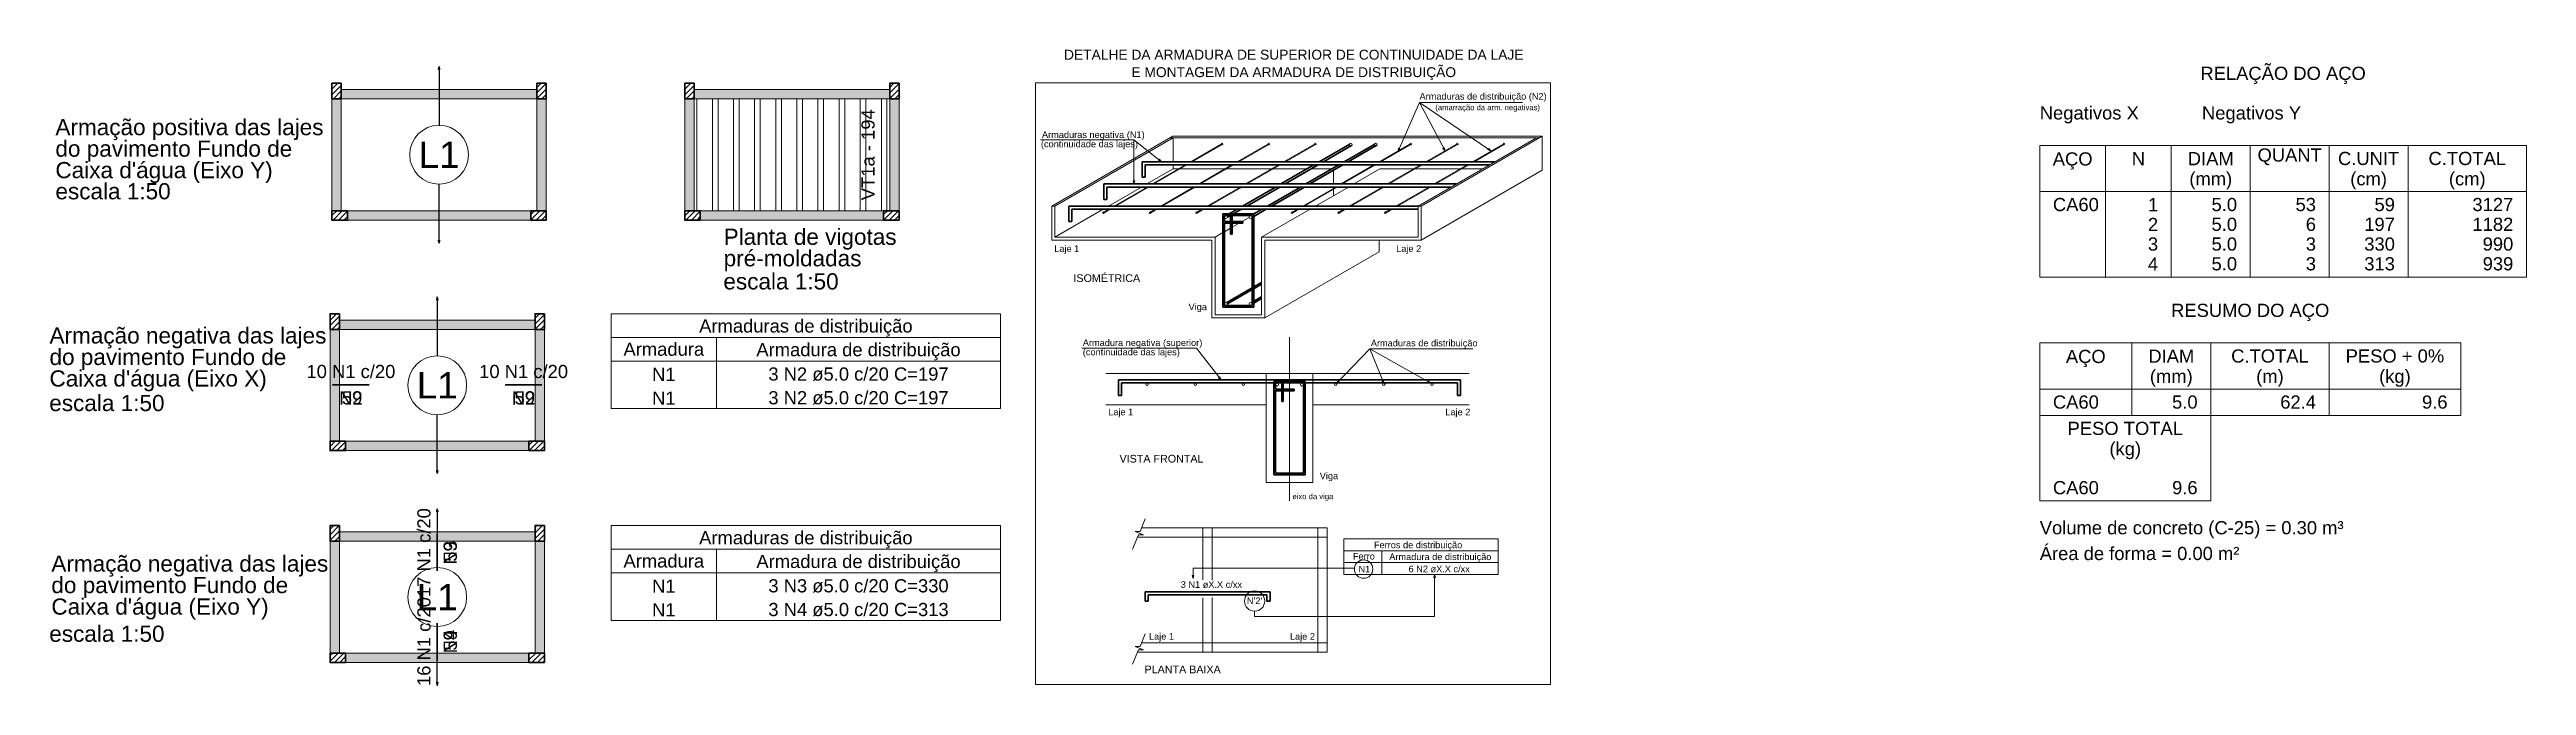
# Model space of a CAD drawing. Extents: x 5006 to 5323, y 875 to 3681.
# Drawn here: x 5190.9 to 5270.7, y 1605.5 to 1626 of the extents above; entities that cross this region are included whole.
import ezdxf

# ---------------------------------------------------------------- set-up
doc = ezdxf.new("R2010")
doc.units = 0
doc.header["$LTSCALE"] = 2
for name, color, linetype, lineweight in [('Cotas', 9, 'Continuous', 5), ('Descrição da armadura', 7, 'Continuous', 5), ('DT-Armadura', 2, 'Continuous', 30), ('DT-ARMADURA NEG', 1, 'Continuous', 20), ('DT-Armadura negativa', 4, 'Continuous', 30), ('DT-Forma', 5, 'Continuous', 5), ('DT-Relação do aço', 9, 'Continuous', 5), ('DT-Textos', 7, 'Continuous', 5), ('EIXOS', 1, 'Continuous', 20), ('FO-Hachura pilar que passa', 19, 'Continuous', 5), ('FO-Hachura viga', 43, 'Continuous', 5), ('FO-Hachuras das lajes', 1, 'Continuous', 20), ('FO-Pilares', 4, 'Continuous', 30), ('FO-Textos das lajes', 3, 'Continuous', 20), ('FO-Títulos', 1, 'Continuous', 20), ('FO-Vigas', 1, 'Continuous', 20), ('Textos armaduras', 7, 'Continuous', 5)]:
    doc.layers.add(name, color=color, linetype=linetype, lineweight=lineweight)
doc.styles.add('ARIAL', font='arial.ttf')
doc.styles.get("Standard").update_dxf_attribs({"font": 'arial.ttf'})
doc.dimstyles.get("Standard").update_dxf_attribs({"dimtxt": 0.18, "dimasz": 0.18, "dimexe": 0.18, "dimexo": 0.0625, "dimgap": 0.09, "dimtad": 0, "dimtih": 1, "dimtoh": 1, "dimdec": 4, "dimzin": 0, "dimdsep": 46, "dimtxsty": 'Standard', "dimcen": 0.09, "dimadec": 0, "dimazin": 0, "dimtfac": 1, "dimtdec": 4, "dimtofl": 0, "dimtmove": 0, "dimatfit": 3, "dimfxl": 1, "dimtolj": 1, "dimtzin": 0, "dimarcsym": 0})
pattern_1 = [(45, (5171.65594, 1565.4146), (-0.08838835, 0.08838835), [])]
pattern_2 = [(45, (5168.33642, 1564.873), (-0.08838835, 0.08838835), [])]
pattern_3 = [(45, (5171.21024, 1565.91165), (-0.08838835, 0.08838835), [])]
pattern_4 = [(45, (5171.21024, 1580.04264), (-0.08838835, 0.08838835), [])]

msp = doc.modelspace()

# ---------------------------------------------------------------- texts
at = {"layer": 'Descrição da armadura', "linetype": 'Continuous', "char_height": 0.4236, "line_spacing_factor": 0.798, "style": 'ARIAL'}
for s, insert, width, attachment_point in [('10 N1 c/20', (5200.5974, 1615.3843), 5.738683, 8), ('10 N1 c/20', (5206.1589, 1615.3843), 5.738683, 8), ('N1', (5210.6738, 1615.2971), 1.516797, 8), ('3 N2 ø5.0 c/20 C=197', (5216.9431, 1615.2971), 11.641908, 8), ('N2', (5200.9751, 1614.5371), 1.516797, 9), ('N2', (5206.5366, 1614.5371), 1.516797, 9), ('N1', (5210.6738, 1614.5346), 1.516797, 8), ('3 N2 ø5.0 c/20 C=197', (5216.9431, 1614.5346), 11.641908, 8), ('N1', (5210.6738, 1608.4848), 1.516797, 8), ('3 N3 ø5.0 c/20 C=330', (5216.9431, 1608.4848), 11.641908, 8), ('N1', (5210.6738, 1607.7223), 1.516797, 8), ('3 N4 ø5.0 c/20 C=313', (5216.9431, 1607.7223), 11.641908, 8)]:
    msp.add_mtext(s, dxfattribs=dict(at, insert=insert, width=width, attachment_point=attachment_point))
at = {"layer": 'Descrição da armadura', "linetype": 'Continuous', "char_height": 0.4236, "rotation": 90, "line_spacing_factor": 0.798, "style": 'ARIAL'}
for s, insert, width, attachment_point in [('17 N1 c/20', (5203.1661, 1609.7757), 5.738683, 8), ('N3', (5204.0133, 1610.1534), 1.516797, 9), ('16 N1 c/20', (5203.1661, 1606.9146), 5.738683, 8), ('N4', (5204.0133, 1607.2923), 1.516797, 9)]:
    msp.add_mtext(s, dxfattribs=dict(at, insert=insert, width=width, attachment_point=attachment_point))
at = {"layer": 'DT-Relação do aço', "color": 251, "linetype": 'Continuous', "true_color": 0x636466, "char_height": 0.4236, "line_spacing_factor": 0.798, "style": 'ARIAL'}
for s, insert, width, attachment_point in [('RELAÇÃO DO AÇO', (5262.8189, 1624.8516), 10.681309, 8), ('Negativos X', (5254.9829, 1623.5806), 6.39743, 7), ('Negativos Y', (5260.2069, 1623.5806), 6.39743, 7), ('AÇO', (5256.0419, 1622.0976), 2.571255, 8), ('N', (5258.1597, 1622.2376), 0.856892, 8), ('DIAM', (5260.4895, 1622.2376), 2.966387, 8), ('QUANT', (5263.0311, 1622.2376), 4.152941, 8), ('C.UNIT', (5265.5727, 1622.2376), 3.954796, 8), ('C.TOTAL', (5268.7497, 1622.2376), 5.010412, 8), ('(mm)', (5260.4899, 1621.4626), 2.767082, 8), ('(cm)', (5265.5729, 1621.4626), 2.37195, 8), ('(cm)', (5268.7499, 1621.4626), 2.37195, 8), ('CA60', (5255.4063, 1620.755), 2.968125, 7), ('1', (5258.7951, 1620.755), 0.659905, 9), ('5.0', (5261.3367, 1620.755), 1.649473, 9), ('53', (5263.8783, 1620.755), 1.31981, 9), ('59', (5266.4199, 1620.755), 1.31981, 9), ('3127', (5270.2323, 1620.755), 2.639621, 9), ('2', (5258.7951, 1620.1196), 0.659905, 9), ('5.0', (5261.3367, 1620.1196), 1.649473, 9), ('6', (5263.8783, 1620.1196), 0.659905, 9), ('197', (5266.4199, 1620.1196), 1.979715, 9), ('1182', (5270.2323, 1620.1196), 2.639621, 9), ('4', (5258.7951, 1618.8488), 0.659905, 9), ('3', (5258.7951, 1619.4842), 0.659905, 9), ('5.0', (5261.3367, 1619.4842), 1.649473, 9), ('5.0', (5261.3367, 1618.8488), 1.649473, 9), ('3', (5263.8783, 1619.4842), 0.659905, 9), ('3', (5263.8783, 1618.8488), 0.659905, 9), ('330', (5266.4199, 1619.4842), 1.979715, 9), ('313', (5266.4199, 1618.8488), 1.979715, 9), ('990', (5270.2323, 1619.4842), 1.979715, 9), ('939', (5270.2323, 1618.8488), 1.979715, 9), ('RESUMO DO AÇO', (5261.7599, 1617.2266), 10.218391, 8), ('AÇO', (5256.4649, 1615.7436), 2.571255, 8), ('DIAM', (5259.2187, 1615.8836), 2.966387, 8), ('C.TOTAL', (5262.3957, 1615.8836), 5.010412, 8), ('PESO + 0%', (5266.4199, 1615.8836), 6.364406, 8), ('(mm)', (5259.2189, 1615.1086), 2.767082, 8), ('(m)', (5262.3959, 1615.1086), 1.778673, 8), ('(kg)', (5266.4199, 1615.1086), 2.043446, 8), ('CA60', (5255.4063, 1614.401), 2.968125, 7), ('5.0', (5260.0659, 1614.401), 1.649473, 9), ('62.4', (5263.8783, 1614.401), 2.309378, 9), ('9.6', (5268.1143, 1614.401), 1.649473, 9), ('PESO TOTAL', (5257.7361, 1613.5538), 7.450729, 8), ('(kg)', (5257.7359, 1612.7786), 2.043446, 8), ('CA60', (5255.4063, 1611.6476), 2.968125, 7), ('9.6', (5260.0659, 1611.6476), 1.649473, 9), ('Volume de concreto (C-25) = 0.30 m³', (5254.9829, 1610.2366), 19.619866, 7), ('Área de forma = 0.00 m²', (5254.9827, 1609.5296), 12.893353, 7)]:
    msp.add_mtext(s, dxfattribs=dict(at, insert=insert, width=width, attachment_point=attachment_point))
at = {"layer": 'DT-Textos', "linetype": 'Continuous', "line_spacing_factor": 0.798, "style": 'ARIAL'}
for s, insert, char_height, width, attachment_point in [('DETALHE DA ARMADURA DE SUPERIOR DE CONTINUIDADE DA LAJE', (5230.9593, 1625.6301), 0.3177, 29.67118, 8), ('E MONTAGEM DA ARMADURA DE DISTRIBUIÇÃO ', (5230.9596, 1624.9741), 0.3177, 21.213255, 8), ('Armaduras de distribuição (N2)', (5235.0106, 1624.2831), 0.2118, 8.210947, 7), ('(amarração da arm. negativas)', (5235.5176, 1623.9531), 0.1765, 6.084117, 7), ('Armaduras negativa (N1)', (5222.8516, 1623.0501), 0.2118, 6.628264, 7), ('(continuidade das lajes)', (5222.8176, 1622.7501), 0.2118, 6.266707, 7), ('Laje 1', (5223.2466, 1619.3851), 0.2118, 1.616579, 7), ('Laje 2', (5234.2576, 1619.3851), 0.2118, 1.616579, 7), ('ISOMÉTRICA', (5223.8653, 1618.4781), 0.2471, 4.615073, 7), ('Viga', (5227.5716, 1617.5111), 0.2118, 1.187519, 7), ('Armadura negativa (superior)', (5224.1666, 1616.3581), 0.2118, 7.716703, 7), ('(continuidade das lajes)', (5224.1666, 1616.0581), 0.2118, 6.266707, 7), ('Armaduras de distribuição', (5233.4416, 1616.3441), 0.2118, 6.892479, 7), ('Laje 1', (5224.9846, 1614.1281), 0.2118, 1.616579, 7), ('Laje 2', (5235.8396, 1614.1281), 0.2118, 1.616579, 7), ('VISTA FRONTAL', (5225.3493, 1612.6691), 0.2471, 5.810487, 7), ('Viga', (5231.7966, 1612.0731), 0.2118, 1.187519, 7), ('eixo da viga', (5230.9176, 1611.4421), 0.1765, 2.374894, 7), ('Ferro', (5233.2183, 1609.5501), 0.2118, 1.417549, 8), ('Ferros de distribuição', (5234.9636, 1609.8521), 0.2118, 5.70496, 8), ('Armadura de distribuição', (5235.6796, 1609.4701), 0.2118, 6.595817, 8), ('3 N1 øX.X c/xx', (5228.3073, 1608.6361), 0.2118, 3.956563, 8), ('N1', (5233.2333, 1609.1381), 0.2118, 0.75846, 8), ('6 N2 øX.X c/xx', (5235.6433, 1609.1381), 0.2118, 3.956563, 8), ("N'2'", (5229.6973, 1608.1201), 0.2118, 0.985012, 8), ('Laje 1', (5226.2976, 1606.9091), 0.2118, 1.616579, 7), ('Laje 2', (5230.8356, 1606.9091), 0.2118, 1.616579, 7), ('PLANTA BAIXA', (5226.1543, 1605.8931), 0.2471, 5.275972, 7)]:
    msp.add_mtext(s, dxfattribs=dict(at, insert=insert, char_height=char_height, width=width, attachment_point=attachment_point))
at = {"layer": 'DT-Textos', "char_height": 0.8472, "width": 2.639833, "attachment_point": 8, "line_spacing_factor": 0.798, "style": 'ARIAL'}
for insert in [(5203.4379, 1622.1494), (5203.3779, 1614.7339), (5203.3779, 1607.9216)]:
    msp.add_mtext('L1', dxfattribs=dict(at, insert=insert))
at = {"layer": 'FO-Textos das lajes', "linetype": 'Continuous', "insert": (5217.4671, 1622.573), "char_height": 0.4236, "width": 5.870674, "attachment_point": 8, "rotation": 90, "line_spacing_factor": 0.798, "style": 'ARIAL'}
msp.add_mtext('VT1a - 194', dxfattribs=at)
at = {"layer": 'FO-Títulos', "char_height": 0.519611, "attachment_point": 9, "line_spacing_factor": 0.798, "style": 'ARIAL'}
for s, insert, width in [("\\pxql;Armação positiva das lajes do pavimento Fundo de Caixa d'água (Eixo Y)", (5200.5244, 1621.6639), 9.442731), ('\\pxql;escala 1:50', (5203.3495, 1621.1333), 12.267855), ('\\pxql;Planta de vigotas pré-moldadas ', (5218.2504, 1618.828), 5.649524), ('\\pxql;escala 1:50', (5224.8599, 1618.2341), 12.267855), ("\\pxql;Armação negativa das lajes do pavimento Fundo de Caixa d'água (Eixo X)", (5200.3339, 1614.962), 9.442731), ('\\pxql;escala 1:50', (5203.1513, 1614.3203), 12.267855), ("\\pxql;Armação negativa das lajes do pavimento Fundo de Caixa d'água (Eixo Y)", (5200.3939, 1607.6234), 9.442731), ('\\pxql;escala 1:50', (5203.1513, 1606.8991), 12.267855)]:
    msp.add_mtext(s, dxfattribs=dict(at, insert=insert, width=width))
at = {"layer": 'Textos armaduras', "linetype": 'Continuous', "char_height": 0.4236, "line_spacing_factor": 0.798, "style": 'ARIAL'}
for s, insert, width, attachment_point in [('Armaduras de distribuição', (5215.249, 1616.7251), 13.784958, 8), ('Armadura', (5210.6738, 1616.1019), 5.210136, 8), ('Armadura de distribuição', (5216.943, 1615.9621), 13.191633, 8), ('59', (5200.3044, 1614.5371), 1.31981, 7), ('59', (5205.866, 1614.5371), 1.31981, 7), ('Armaduras de distribuição', (5215.2482, 1609.9125), 13.784958, 8), ('Armadura', (5210.6738, 1609.2896), 5.210136, 8), ('Armadura de distribuição', (5216.9432, 1609.1495), 13.191633, 8)]:
    msp.add_mtext(s, dxfattribs=dict(at, insert=insert, width=width, attachment_point=attachment_point))
at = {"layer": 'Textos armaduras', "linetype": 'Continuous', "char_height": 0.4236, "width": 1.31981, "attachment_point": 7, "rotation": 90, "line_spacing_factor": 0.798, "style": 'ARIAL'}
for insert in [(5204.0133, 1609.4827), (5204.0133, 1606.6217)]:
    msp.add_mtext('59', dxfattribs=dict(at, insert=insert))

# ---------------------------------------------------------------- hatches: boundary and pattern name
at = {"layer": 'FO-Hachura pilar que passa', "linetype": 'Continuous'}
h = msp.add_hatch(dxfattribs=at)
h.set_pattern_fill('ANSI31', color=256, style=0)
h.set_pattern_definition(pattern_1)
h.paths.add_polyline_path([(5200.2874, 1624.873), (5200.1374, 1624.873), (5199.9874, 1624.873), (5199.9874, 1624.623), (5199.9874, 1624.373), (5200.1374, 1624.373), (5200.2874, 1624.373), (5200.2874, 1624.623)])
h = msp.add_hatch(dxfattribs=at)
h.set_pattern_fill('ANSI31', color=256, style=0)
h.set_pattern_definition(pattern_1)
h.paths.add_polyline_path([(5206.8884, 1624.873), (5206.7384, 1624.873), (5206.5884, 1624.873), (5206.5884, 1624.623), (5206.5884, 1624.373), (5206.7384, 1624.373), (5206.8884, 1624.373), (5206.8884, 1624.623)])
h = msp.add_hatch(dxfattribs=at)
h.set_pattern_fill('ANSI31', color=256, style=0)
h.set_pattern_definition(pattern_2)
h.paths.add_polyline_path([(5211.6489, 1624.873), (5211.4989, 1624.873), (5211.3489, 1624.873), (5211.3489, 1624.623), (5211.3489, 1624.373), (5211.4989, 1624.373), (5211.6489, 1624.373), (5211.6489, 1624.623)])
h = msp.add_hatch(dxfattribs=at)
h.set_pattern_fill('ANSI31', color=256, style=0)
h.set_pattern_definition(pattern_2)
h.paths.add_polyline_path([(5218.2499, 1624.873), (5218.0999, 1624.873), (5217.9499, 1624.873), (5217.9499, 1624.623), (5217.9499, 1624.373), (5218.0999, 1624.373), (5218.2499, 1624.373), (5218.2499, 1624.623)])
h = msp.add_hatch(dxfattribs=at)
h.set_pattern_fill('ANSI31', color=256, style=0)
h.set_pattern_definition(pattern_1)
h.paths.add_polyline_path([(5199.9874, 1620.773), (5199.9874, 1620.623), (5199.9874, 1620.473), (5200.2374, 1620.473), (5200.4874, 1620.473), (5200.4874, 1620.623), (5200.4874, 1620.773), (5200.2374, 1620.773)])
h = msp.add_hatch(dxfattribs=at)
h.set_pattern_fill('ANSI31', color=256, style=0)
h.set_pattern_definition(pattern_1)
h.paths.add_polyline_path([(5206.3884, 1620.773), (5206.3884, 1620.623), (5206.3884, 1620.473), (5206.6384, 1620.473), (5206.8884, 1620.473), (5206.8884, 1620.623), (5206.8884, 1620.773), (5206.6384, 1620.773)])
h = msp.add_hatch(dxfattribs=at)
h.set_pattern_fill('ANSI31', color=256, style=0)
h.set_pattern_definition(pattern_2)
h.paths.add_polyline_path([(5211.3489, 1620.773), (5211.3489, 1620.623), (5211.3489, 1620.473), (5211.5989, 1620.473), (5211.8489, 1620.473), (5211.8489, 1620.623), (5211.8489, 1620.773), (5211.5989, 1620.773)])
h = msp.add_hatch(dxfattribs=at)
h.set_pattern_fill('ANSI31', color=256, style=0)
h.set_pattern_definition(pattern_2)
h.paths.add_polyline_path([(5217.7499, 1620.773), (5217.7499, 1620.623), (5217.7499, 1620.473), (5217.9999, 1620.473), (5218.2499, 1620.473), (5218.2499, 1620.623), (5218.2499, 1620.773), (5217.9999, 1620.773)])
h = msp.add_hatch(dxfattribs=at)
h.set_pattern_fill('ANSI31', color=256, style=0)
h.set_pattern_definition(pattern_3)
h.paths.add_polyline_path([(5200.2274, 1617.4575), (5200.0774, 1617.4575), (5199.9274, 1617.4575), (5199.9274, 1617.2075), (5199.9274, 1616.9575), (5200.0774, 1616.9575), (5200.2274, 1616.9575), (5200.2274, 1617.2075)])
h = msp.add_hatch(dxfattribs=at)
h.set_pattern_fill('ANSI31', color=256, style=0)
h.set_pattern_definition(pattern_3)
h.paths.add_polyline_path([(5206.8284, 1617.4575), (5206.6784, 1617.4575), (5206.5284, 1617.4575), (5206.5284, 1617.2075), (5206.5284, 1616.9575), (5206.6784, 1616.9575), (5206.8284, 1616.9575), (5206.8284, 1617.2075)])
h = msp.add_hatch(dxfattribs=at)
h.set_pattern_fill('ANSI31', color=256, style=0)
h.set_pattern_definition(pattern_3)
h.paths.add_polyline_path([(5199.9274, 1613.3575), (5199.9274, 1613.2075), (5199.9274, 1613.0575), (5200.1774, 1613.0575), (5200.4274, 1613.0575), (5200.4274, 1613.2075), (5200.4274, 1613.3575), (5200.1774, 1613.3575)])
h = msp.add_hatch(dxfattribs=at)
h.set_pattern_fill('ANSI31', color=256, style=0)
h.set_pattern_definition(pattern_3)
h.paths.add_polyline_path([(5206.3284, 1613.3575), (5206.3284, 1613.2075), (5206.3284, 1613.0575), (5206.5784, 1613.0575), (5206.8284, 1613.0575), (5206.8284, 1613.2075), (5206.8284, 1613.3575), (5206.5784, 1613.3575)])
h = msp.add_hatch(dxfattribs=at)
h.set_pattern_fill('ANSI31', color=256, style=0)
h.set_pattern_definition(pattern_4)
h.paths.add_polyline_path([(5200.2274, 1610.6452), (5200.0774, 1610.6452), (5199.9274, 1610.6452), (5199.9274, 1610.3952), (5199.9274, 1610.1452), (5200.0774, 1610.1452), (5200.2274, 1610.1452), (5200.2274, 1610.3952)])
h = msp.add_hatch(dxfattribs=at)
h.set_pattern_fill('ANSI31', color=256, style=0)
h.set_pattern_definition(pattern_4)
h.paths.add_polyline_path([(5206.8284, 1610.6452), (5206.6784, 1610.6452), (5206.5284, 1610.6452), (5206.5284, 1610.3952), (5206.5284, 1610.1452), (5206.6784, 1610.1452), (5206.8284, 1610.1452), (5206.8284, 1610.3952)])
h = msp.add_hatch(dxfattribs=at)
h.set_pattern_fill('ANSI31', color=256, style=0)
h.set_pattern_definition(pattern_4)
h.paths.add_polyline_path([(5199.9274, 1606.5452), (5199.9274, 1606.3952), (5199.9274, 1606.2452), (5200.1774, 1606.2452), (5200.4274, 1606.2452), (5200.4274, 1606.3952), (5200.4274, 1606.5452), (5200.1774, 1606.5452)])
h = msp.add_hatch(dxfattribs=at)
h.set_pattern_fill('ANSI31', color=256, style=0)
h.set_pattern_definition(pattern_4)
h.paths.add_polyline_path([(5206.3284, 1606.5452), (5206.3284, 1606.3952), (5206.3284, 1606.2452), (5206.5784, 1606.2452), (5206.8284, 1606.2452), (5206.8284, 1606.3952), (5206.8284, 1606.5452), (5206.5784, 1606.5452)])
at = {"layer": 'FO-Hachura viga', "linetype": 'Continuous'}
for points in [[(5200.2882, 1624.3728), (5200.2882, 1624.3728), (5199.9882, 1624.373), (5199.988, 1620.773), (5200.288, 1620.773), (5200.2882, 1624.3728)], [(5206.5882, 1624.673), (5206.5882, 1624.673), (5200.2874, 1624.673), (5200.2874, 1624.373), (5206.5882, 1624.373), (5206.5882, 1624.673)], [(5206.8882, 1624.373), (5206.8882, 1624.373), (5206.5882, 1624.373), (5206.5882, 1620.773), (5206.8882, 1620.773), (5206.8882, 1624.373)], [(5211.6497, 1624.3728), (5211.6497, 1624.3728), (5211.3497, 1624.373), (5211.3495, 1620.773), (5211.6495, 1620.773), (5211.6497, 1624.3728)], [(5217.9497, 1624.673), (5217.9497, 1624.673), (5211.6489, 1624.673), (5211.6489, 1624.373), (5217.9497, 1624.373), (5217.9497, 1624.673)], [(5218.2497, 1624.373), (5218.2497, 1624.373), (5217.9497, 1624.373), (5217.9497, 1620.773), (5218.2497, 1620.773), (5218.2497, 1624.373)], [(5206.3882, 1620.773), (5206.3882, 1620.773), (5200.4874, 1620.773), (5200.4874, 1620.473), (5206.3882, 1620.473), (5206.3882, 1620.773)], [(5217.7497, 1620.773), (5217.7497, 1620.773), (5211.8489, 1620.773), (5211.8489, 1620.473), (5217.7497, 1620.473), (5217.7497, 1620.773)], [(5200.2282, 1616.9573), (5200.2282, 1616.9573), (5199.9282, 1616.9575), (5199.928, 1613.3575), (5200.228, 1613.3575), (5200.2282, 1616.9573)], [(5206.5282, 1617.2575), (5206.5282, 1617.2575), (5200.2274, 1617.2575), (5200.2274, 1616.9575), (5206.5282, 1616.9575), (5206.5282, 1617.2575)], [(5206.8282, 1616.9575), (5206.8282, 1616.9575), (5206.5282, 1616.9575), (5206.5282, 1613.3575), (5206.8282, 1613.3575), (5206.8282, 1616.9575)], [(5206.3282, 1613.3575), (5206.3282, 1613.3575), (5200.4274, 1613.3575), (5200.4274, 1613.0575), (5206.3282, 1613.0575), (5206.3282, 1613.3575)], [(5206.5282, 1610.4452), (5206.5282, 1610.4452), (5200.2274, 1610.4452), (5200.2274, 1610.1452), (5206.5282, 1610.1452), (5206.5282, 1610.4452)], [(5200.2282, 1610.145), (5200.2282, 1610.145), (5199.9282, 1610.1452), (5199.928, 1606.5452), (5200.228, 1606.5452), (5200.2282, 1610.145)], [(5206.8282, 1610.1452), (5206.8282, 1610.1452), (5206.5282, 1610.1452), (5206.5282, 1606.5452), (5206.8282, 1606.5452), (5206.8282, 1610.1452)], [(5206.3282, 1606.5452), (5206.3282, 1606.5452), (5200.4274, 1606.5452), (5200.4274, 1606.2452), (5206.3282, 1606.2452), (5206.3282, 1606.5452)]]:
    msp.add_hatch(color=256, dxfattribs=at).paths.add_polyline_path(points)

# ---------------------------------------------------------------- linework, layer by layer
msp.add_circle((5219.4318, 1606.9151), 78.188)
at = {"layer": 'Cotas'}
for p, q in [((5234.3183, 1622.6901), (5235.0053, 1624.2601)), ((5235.8303, 1622.7051), (5235.0053, 1624.2601)), ((5235.0053, 1624.2601), (5238.3213, 1624.2601)), ((5237.3073, 1622.7041), (5235.0053, 1624.2601)), ((5225.8063, 1623.0511), (5222.8013, 1623.0511)), ((5225.8143, 1621.6401), (5225.8063, 1623.0511)), ((5226.7003, 1622.3511), (5225.8063, 1623.0511)), ((5227.8253, 1616.3571), (5224.1363, 1616.3571)), ((5228.6203, 1615.3371), (5227.8253, 1616.3571)), ((5232.3213, 1615.2071), (5233.4083, 1616.3281)), ((5233.8573, 1615.2231), (5233.4083, 1616.3281)), ((5233.4083, 1616.3281), (5236.7243, 1616.3281)), ((5235.3723, 1615.2211), (5233.4083, 1616.3281)), ((5225.8513, 1610.4581), (5225.9853, 1610.4011)), ((5225.8513, 1610.4581), (5226.0093, 1610.4581)), ((5226.1793, 1610.8611), (5226.0093, 1610.4581)), ((5225.9623, 1610.3451), (5225.7683, 1609.8861)), ((5226.1193, 1610.3451), (5225.9623, 1610.3451)), ((5225.9853, 1610.4011), (5226.1193, 1610.3451)), ((5232.9143, 1609.2731), (5227.7193, 1609.2731)), ((5227.7193, 1608.9471), (5227.7193, 1609.2731)), ((5235.4963, 1609.0711), (5235.4963, 1607.7151)), ((5229.7003, 1607.8911), (5229.7003, 1607.7151)), ((5229.7003, 1607.7151), (5235.4963, 1607.7151)), ((5225.9623, 1606.6451), (5225.7683, 1606.1861)), ((5225.8513, 1606.7581), (5225.9853, 1606.7011)), ((5225.8513, 1606.7581), (5226.0093, 1606.7581)), ((5226.1193, 1606.6451), (5225.9623, 1606.6451)), ((5225.9853, 1606.7011), (5226.1193, 1606.6451)), ((5226.1793, 1607.1611), (5226.0093, 1606.7581))]:
    msp.add_line(p, q, dxfattribs=at)
for points in [[(5222.6453, 1624.8831), (5239.2263, 1624.8831), (5239.2263, 1605.5281), (5222.6453, 1605.5281), (5222.6453, 1624.8831)], [(5226.7003, 1622.3511), (5226.6403, 1622.4311), (5226.6083, 1622.3901), (5226.7003, 1622.3511)], [(5234.3183, 1622.6901), (5234.3803, 1622.7681), (5234.3333, 1622.7891), (5234.3183, 1622.6901)], [(5235.8303, 1622.7051), (5235.8083, 1622.8031), (5235.7623, 1622.7781), (5235.8303, 1622.7051)], [(5237.3073, 1622.7041), (5237.2413, 1622.7791), (5237.2123, 1622.7361), (5237.3073, 1622.7041)], [(5225.8143, 1621.6401), (5225.8403, 1621.7371), (5225.7883, 1621.7361), (5225.8143, 1621.6401)], [(5228.6203, 1615.3371), (5228.5813, 1615.4291), (5228.5403, 1615.3971), (5228.6203, 1615.3371)], [(5232.3213, 1615.2071), (5232.4063, 1615.2591), (5232.3693, 1615.2951), (5232.3213, 1615.2071)], [(5233.8573, 1615.2231), (5233.8443, 1615.3221), (5233.7963, 1615.3031), (5233.8573, 1615.2231)], [(5235.3723, 1615.2211), (5235.3003, 1615.2911), (5235.2753, 1615.2461), (5235.3723, 1615.2211)], [(5227.7193, 1608.9471), (5227.7453, 1609.0441), (5227.6933, 1609.0441), (5227.7193, 1608.9471)], [(5235.4963, 1609.0711), (5235.4703, 1608.9751), (5235.5223, 1608.9751), (5235.4963, 1609.0711)]]:
    msp.add_lwpolyline(points, dxfattribs=at)
for centre, radius in [((5233.2093, 1609.2451), 0.2965), ((5229.7003, 1608.2171), 0.3258)]:
    msp.add_circle(centre, radius, dxfattribs=at)
at = {"layer": 'DT-Armadura'}
for p, q in [((5231.7823, 1622.3481), (5232.7673, 1622.9171)), ((5231.9143, 1622.3481), (5232.8153, 1622.8681)), ((5232.5823, 1622.3481), (5233.5673, 1622.9171)), ((5232.7143, 1622.3481), (5233.6153, 1622.8681)), ((5224.8453, 1621.5361), (5224.8453, 1621.6361)), ((5224.8453, 1621.6361), (5236.1953, 1621.6361)), ((5224.8453, 1621.6361), (5224.8453, 1621.5361)), ((5224.8453, 1621.6361), (5224.8453, 1621.1361)), ((5226.0793, 1622.3481), (5237.4293, 1622.3481)), ((5226.0793, 1622.3481), (5226.0793, 1621.8481)), ((5226.0793, 1621.8481), (5226.1793, 1621.8481)), ((5226.1793, 1622.2481), (5237.2563, 1622.2481)), ((5226.1793, 1622.2481), (5226.1793, 1621.8481)), ((5230.5483, 1621.6361), (5231.6093, 1622.2481)), ((5230.6803, 1621.6361), (5231.7413, 1622.2481)), ((5231.3483, 1621.6361), (5232.4093, 1622.2481)), ((5231.4363, 1622.1481), (5231.6093, 1622.2481)), ((5231.4803, 1621.6361), (5232.5413, 1622.2481)), ((5231.5683, 1622.1481), (5231.7413, 1622.2481)), ((5232.2363, 1622.1481), (5232.4093, 1622.2481)), ((5232.3683, 1622.1481), (5232.5413, 1622.2481)), ((5223.7113, 1620.8231), (5223.7113, 1620.9231)), ((5223.7113, 1620.9231), (5234.9613, 1620.9231)), ((5223.7113, 1620.9231), (5223.7113, 1620.8231)), ((5223.7113, 1620.9231), (5223.7113, 1620.4231)), ((5223.8113, 1620.8231), (5234.9613, 1620.8231)), ((5223.8113, 1620.8231), (5223.8113, 1620.4231)), ((5224.8453, 1621.1361), (5224.9453, 1621.1361)), ((5224.9453, 1621.5361), (5236.0223, 1621.5361)), ((5224.9453, 1621.5361), (5224.9453, 1621.1361)), ((5228.8813, 1620.6731), (5229.1413, 1620.8231)), ((5229.0133, 1620.6731), (5229.2733, 1620.8231)), ((5229.3143, 1620.9231), (5230.3753, 1621.5361)), ((5229.4463, 1620.9231), (5230.5073, 1621.5361)), ((5229.6743, 1620.6691), (5229.9413, 1620.8231)), ((5229.6743, 1620.5931), (5230.0733, 1620.8231)), ((5230.1143, 1620.9231), (5231.1753, 1621.5361)), ((5230.2463, 1620.9231), (5231.3073, 1621.5361)), ((5223.7113, 1620.4231), (5223.8113, 1620.4231)), ((5229.6743, 1620.6731), (5228.6743, 1620.6731)), ((5228.6743, 1620.6731), (5228.6743, 1620.6231)), ((5228.6743, 1620.6231), (5228.6743, 1617.6731)), ((5228.6743, 1620.3731), (5229.3243, 1620.3731)), ((5229.6243, 1620.6231), (5228.7243, 1620.6231)), ((5228.7243, 1620.6231), (5228.7243, 1620.4231)), ((5228.7243, 1620.4231), (5229.3243, 1620.4231)), ((5228.7243, 1620.3731), (5228.7243, 1617.7231)), ((5228.8233, 1620.5641), (5228.9273, 1620.6231)), ((5228.9243, 1620.6231), (5228.9243, 1620.4231)), ((5228.9243, 1620.3731), (5228.9243, 1620.0231)), ((5228.9243, 1620.0231), (5228.9743, 1620.0231)), ((5228.9743, 1620.6231), (5228.9743, 1620.4231)), ((5228.9743, 1620.3731), (5228.9743, 1620.0231)), ((5229.3243, 1620.4231), (5229.3243, 1620.3731)), ((5229.6243, 1617.7231), (5229.6243, 1620.6231)), ((5229.6743, 1620.6731), (5229.6743, 1620.6231)), ((5229.6743, 1617.6731), (5229.6743, 1620.6231)), ((5229.6743, 1618.3221), (5229.9243, 1618.4661)), ((5229.6743, 1618.2641), (5229.9243, 1618.4081)), ((5228.6743, 1617.6731), (5229.6743, 1617.6731)), ((5228.7243, 1617.7231), (5229.6243, 1617.7231)), ((5228.7993, 1617.8171), (5229.6243, 1618.2931)), ((5228.8243, 1617.7731), (5229.6243, 1618.2351)), ((5229.5993, 1617.8171), (5229.6243, 1617.8311)), ((5229.6743, 1617.8601), (5229.9243, 1618.0041)), ((5229.6743, 1617.8021), (5229.9243, 1617.9471)), ((5225.3133, 1615.3321), (5236.3323, 1615.3321)), ((5225.3133, 1615.3321), (5225.3133, 1615.2321)), ((5225.3133, 1615.3321), (5225.3133, 1614.8321)), ((5225.4133, 1615.2321), (5236.2323, 1615.2321)), ((5225.4133, 1615.2321), (5225.4133, 1614.8321)), ((5230.3233, 1615.2321), (5230.3233, 1612.2821)), ((5231.2733, 1615.2321), (5230.3733, 1615.2321)), ((5230.3733, 1615.2321), (5230.3733, 1615.0321)), ((5230.5733, 1615.2321), (5230.5733, 1615.0321)), ((5230.6233, 1615.2321), (5230.6233, 1615.0321)), ((5231.2733, 1612.3321), (5231.2733, 1615.2321)), ((5231.3233, 1612.2821), (5231.3233, 1615.2321)), ((5236.2323, 1615.2321), (5236.2323, 1614.8321)), ((5236.3323, 1615.3321), (5236.3323, 1614.8321)), ((5225.3133, 1614.8321), (5225.4133, 1614.8321)), ((5230.3233, 1614.9821), (5230.9733, 1614.9821)), ((5230.3733, 1615.0321), (5230.9733, 1615.0321)), ((5230.3733, 1614.9821), (5230.3733, 1612.3321)), ((5230.5733, 1614.9821), (5230.5733, 1614.6321)), ((5230.5733, 1614.6321), (5230.6233, 1614.6321)), ((5230.6233, 1614.9821), (5230.6233, 1614.6321)), ((5230.9733, 1615.0321), (5230.9733, 1614.9821)), ((5236.3323, 1614.8321), (5236.2323, 1614.8321)), ((5230.3233, 1612.2821), (5231.3233, 1612.2821)), ((5230.3733, 1612.3321), (5231.2733, 1612.3321)), ((5226.1763, 1608.5171), (5230.1953, 1608.5171)), ((5226.1763, 1608.5171), (5226.1763, 1608.4171)), ((5226.1763, 1608.5171), (5226.1763, 1608.2171)), ((5226.1763, 1608.2171), (5226.2763, 1608.2171)), ((5226.2763, 1608.4171), (5230.0953, 1608.4171)), ((5226.2763, 1608.4171), (5226.2763, 1608.2171)), ((5230.0953, 1608.4171), (5230.0953, 1608.2171)), ((5230.1953, 1608.2171), (5230.0953, 1608.2171)), ((5230.1953, 1608.5171), (5230.1953, 1608.2171))]:
    msp.add_line(p, q, dxfattribs=at)
at = {"layer": 'DT-Armadura', "linetype": 'Continuous'}
for p, q in [((5231.3233, 1615.2821), (5230.3233, 1615.2821)), ((5230.3233, 1615.2821), (5230.3233, 1615.2321)), ((5231.3233, 1615.2821), (5231.3233, 1615.2321))]:
    msp.add_line(p, q, dxfattribs=at)
at = {"layer": 'DT-ARMADURA NEG'}
for p, q in [((5227.6423, 1622.3481), (5228.6273, 1622.9171)), ((5227.6923, 1622.3481), (5228.6773, 1622.9171)), ((5229.1423, 1622.3481), (5230.1273, 1622.9171)), ((5229.1923, 1622.3481), (5230.1773, 1622.9171)), ((5230.6423, 1622.3481), (5231.6273, 1622.9171)), ((5230.6923, 1622.3481), (5231.6773, 1622.9171)), ((5233.7163, 1622.3481), (5234.7013, 1622.9171)), ((5233.7663, 1622.3481), (5234.7513, 1622.9171)), ((5235.2163, 1622.3481), (5236.2013, 1622.9171)), ((5235.2663, 1622.3481), (5236.2513, 1622.9171)), ((5236.7163, 1622.3481), (5237.7013, 1622.9171)), ((5236.7663, 1622.3481), (5237.7513, 1622.9171)), ((5226.4083, 1621.6361), (5227.4693, 1622.2481)), ((5226.4583, 1621.6361), (5227.5193, 1622.2481)), ((5227.9083, 1621.6361), (5228.9693, 1622.2481)), ((5227.9583, 1621.6361), (5229.0193, 1622.2481)), ((5229.4083, 1621.6361), (5230.4693, 1622.2481)), ((5229.4583, 1621.6361), (5230.5193, 1622.2481)), ((5232.4823, 1621.6361), (5233.5433, 1622.2481)), ((5232.5323, 1621.6361), (5233.5933, 1622.2481)), ((5233.9823, 1621.6361), (5235.0433, 1622.2481)), ((5234.0323, 1621.6361), (5235.0933, 1622.2481)), ((5235.4823, 1621.6361), (5236.5433, 1622.2481)), ((5235.5323, 1621.6361), (5236.5933, 1622.2481)), ((5224.8293, 1620.7241), (5225.0013, 1620.8231)), ((5224.8563, 1620.7111), (5225.0513, 1620.8231)), ((5225.1743, 1620.9231), (5226.2353, 1621.5361)), ((5225.2243, 1620.9231), (5226.2853, 1621.5361)), ((5226.3293, 1620.7241), (5226.5013, 1620.8231)), ((5226.3563, 1620.7111), (5226.5513, 1620.8231)), ((5226.6743, 1620.9231), (5227.7353, 1621.5361)), ((5226.7243, 1620.9231), (5227.7853, 1621.5361)), ((5227.8293, 1620.7241), (5228.0013, 1620.8231)), ((5227.8563, 1620.7111), (5228.0513, 1620.8231)), ((5228.1743, 1620.9231), (5229.2353, 1621.5361)), ((5228.2243, 1620.9231), (5229.2853, 1621.5361)), ((5230.9033, 1620.7241), (5231.0753, 1620.8231)), ((5230.9303, 1620.7111), (5231.1253, 1620.8231)), ((5231.2483, 1620.9231), (5232.3093, 1621.5361)), ((5231.2983, 1620.9231), (5232.3593, 1621.5361)), ((5232.4033, 1620.7241), (5232.5753, 1620.8231)), ((5232.4303, 1620.7111), (5232.6253, 1620.8231)), ((5232.7483, 1620.9231), (5233.8093, 1621.5361)), ((5232.7983, 1620.9231), (5233.8593, 1621.5361)), ((5233.9033, 1620.7241), (5234.0753, 1620.8231)), ((5233.9303, 1620.7111), (5234.1253, 1620.8231)), ((5234.2483, 1620.9231), (5235.3093, 1621.5361)), ((5234.2983, 1620.9231), (5235.3593, 1621.5361))]:
    msp.add_line(p, q, dxfattribs=at)
for centre, radius in [((5228.6523, 1622.9171), 0.025), ((5230.1523, 1622.9171), 0.025), ((5231.6523, 1622.9171), 0.025), ((5232.7903, 1622.8921), 0.05), ((5233.5903, 1622.8921), 0.05), ((5234.7263, 1622.9171), 0.025), ((5236.2263, 1622.9171), 0.025), ((5237.7263, 1622.9171), 0.025), ((5224.8313, 1620.7111), 0.025), ((5226.3313, 1620.7111), 0.025), ((5227.8313, 1620.7111), 0.025), ((5228.7743, 1620.5731), 0.05), ((5229.5743, 1620.5731), 0.05), ((5230.9053, 1620.7111), 0.025), ((5232.4053, 1620.7111), 0.025), ((5233.9053, 1620.7111), 0.025), ((5228.7743, 1617.7731), 0.05), ((5229.5743, 1617.7731), 0.05), ((5226.2373, 1615.1931), 0.0391), ((5227.7873, 1615.1931), 0.0391), ((5229.3383, 1615.1931), 0.0391), ((5230.4233, 1615.1821), 0.05), ((5231.2233, 1615.1821), 0.05), ((5232.3083, 1615.1931), 0.0391), ((5233.8593, 1615.1931), 0.0391), ((5235.4093, 1615.1931), 0.0391)]:
    msp.add_circle(centre, radius, dxfattribs=at)
at = {"layer": 'DT-Armadura negativa'}
for p, q in [((5200.0079, 1615.1725), (5201.1869, 1615.1725)), ((5205.5695, 1615.1725), (5206.7484, 1615.1725)), ((5203.3779, 1609.1862), (5203.3779, 1610.3652)), ((5203.3779, 1606.3252), (5203.3779, 1607.5041))]:
    msp.add_line(p, q, dxfattribs=at)
at = {"layer": 'DT-Forma'}
for p, q in [((5223.1653, 1620.9231), (5227.0623, 1623.1731)), ((5223.2653, 1620.9231), (5227.0753, 1623.1231)), ((5226.9753, 1623.1231), (5238.8723, 1623.1231)), ((5227.1623, 1623.1731), (5227.0623, 1623.1731)), ((5227.0753, 1622.3481), (5227.0753, 1623.1231)), ((5227.1623, 1623.1731), (5238.9583, 1623.1731)), ((5234.9613, 1620.9231), (5238.7723, 1623.1231)), ((5235.0613, 1620.9231), (5238.9583, 1623.1731)), ((5238.8583, 1623.1731), (5238.9583, 1623.1731)), ((5238.9583, 1622.0731), (5238.9583, 1623.1731)), ((5226.2313, 1621.6361), (5227.0753, 1622.1231)), ((5227.0753, 1622.1231), (5227.0753, 1622.2481)), ((5227.0753, 1622.1231), (5227.2523, 1622.1231)), ((5227.3023, 1622.1231), (5228.7523, 1622.1231)), ((5228.8023, 1622.1231), (5230.2523, 1622.1231)), ((5230.3023, 1622.1231), (5231.3933, 1622.1231)), ((5231.5253, 1622.1231), (5232.1933, 1622.1231)), ((5232.2343, 1621.6361), (5232.2343, 1622.0711)), ((5232.8903, 1621.6361), (5233.7343, 1622.1231)), ((5233.7343, 1622.1231), (5234.8263, 1622.1231)), ((5234.8763, 1622.1231), (5236.3263, 1622.1231)), ((5235.0613, 1619.8231), (5238.9583, 1622.0731)), ((5236.3763, 1622.1231), (5237.0403, 1622.1231)), ((5223.1653, 1619.8231), (5223.1653, 1620.9231)), ((5223.2653, 1620.9231), (5223.1653, 1620.9231)), ((5223.2653, 1619.9231), (5223.2653, 1620.9231)), ((5223.2653, 1619.9231), (5224.8233, 1620.8231)), ((5224.9973, 1620.9231), (5226.0583, 1621.5361)), ((5229.9243, 1619.9231), (5231.4833, 1620.8231)), ((5231.6563, 1620.9231), (5232.7173, 1621.5361)), ((5232.2343, 1621.4931), (5232.2343, 1621.5361)), ((5232.2343, 1621.2571), (5232.2343, 1621.4641)), ((5234.9613, 1619.9231), (5234.9613, 1620.9231)), ((5234.9613, 1620.9231), (5235.0613, 1620.9231)), ((5235.0613, 1619.8231), (5235.0613, 1620.9231)), ((5228.4243, 1619.9231), (5228.6743, 1620.0681)), ((5228.7243, 1620.0971), (5228.9243, 1620.2121)), ((5228.9743, 1620.2411), (5229.2033, 1620.3731)), ((5229.2903, 1620.4231), (5229.5263, 1620.5601)), ((5228.3243, 1619.8231), (5223.1653, 1619.8231)), ((5228.4243, 1619.9231), (5223.2653, 1619.9231)), ((5228.3243, 1617.3231), (5228.3243, 1619.8231)), ((5228.4243, 1617.4231), (5228.4243, 1619.9231)), ((5229.9243, 1619.9231), (5234.9613, 1619.9231)), ((5229.9243, 1617.4231), (5229.9243, 1619.9231)), ((5230.0243, 1617.3231), (5230.0243, 1619.8231)), ((5230.0243, 1619.8231), (5235.0613, 1619.8231)), ((5230.0243, 1617.3231), (5233.7053, 1619.4481)), ((5233.7053, 1619.4481), (5233.7053, 1619.8231)), ((5228.3243, 1617.3231), (5230.0243, 1617.3231)), ((5228.4243, 1617.4231), (5229.9243, 1617.4231)), ((5224.9133, 1615.5321), (5236.6103, 1615.5321)), ((5230.0733, 1614.5321), (5224.9133, 1614.5321)), ((5230.0733, 1612.0321), (5230.0733, 1614.5321)), ((5231.5733, 1614.5321), (5236.6103, 1614.5321)), ((5231.5733, 1612.0321), (5231.5733, 1614.5321)), ((5230.0733, 1612.0321), (5231.5733, 1612.0321)), ((5228.0333, 1610.5681), (5226.0563, 1610.5681)), ((5228.0333, 1610.2681), (5225.9293, 1610.2681)), ((5228.0333, 1606.5681), (5225.9293, 1606.5681)), ((5228.0333, 1606.8681), (5226.0563, 1606.8681))]:
    msp.add_line(p, q, dxfattribs=at)
at = {"layer": 'DT-Forma', "linetype": 'Continuous'}
for p, q in [((5230.0733, 1614.5321), (5230.0733, 1615.5321)), ((5231.5733, 1614.5321), (5231.5733, 1615.5321))]:
    msp.add_line(p, q, dxfattribs=at)
at = {"layer": 'DT-Forma'}
for points in [[(5228.3333, 1610.2681), (5228.0333, 1610.2681), (5228.0333, 1610.5681), (5228.3333, 1610.5681), (5228.3333, 1610.2681)], [(5228.0333, 1606.5681), (5232.0333, 1606.5681), (5232.0333, 1610.5681), (5228.0333, 1610.5681), (5228.0333, 1608.8981)], [(5231.7333, 1610.2681), (5232.0333, 1610.2681), (5232.0333, 1610.5681), (5231.7333, 1610.5681), (5231.7333, 1610.2681)], [(5228.3333, 1606.8681), (5231.7333, 1606.8681), (5231.7333, 1610.2681), (5228.3333, 1610.2681), (5228.3333, 1608.8921)], [(5228.0333, 1608.3261), (5228.0333, 1606.5681)], [(5228.3333, 1608.3311), (5228.3333, 1606.8681)], [(5228.3333, 1606.8681), (5228.0333, 1606.8681), (5228.0333, 1606.5681), (5228.3333, 1606.5681), (5228.3333, 1606.8681)], [(5231.7333, 1606.8681), (5232.0333, 1606.8681), (5232.0333, 1606.5681), (5231.7333, 1606.5681), (5231.7333, 1606.8681)]]:
    msp.add_lwpolyline(points, dxfattribs=at)
at = {"layer": 'DT-Relação do aço', "color": 251, "linetype": 'Continuous', "true_color": 0x636466}
for p, q in [((5254.9827, 1622.873), (5270.6559, 1622.873)), ((5254.9827, 1622.873), (5254.9827, 1618.637)), ((5257.1007, 1622.873), (5257.1007, 1618.637)), ((5259.2187, 1622.873), (5259.2187, 1618.637)), ((5261.7603, 1622.873), (5261.7603, 1618.637)), ((5264.3019, 1622.873), (5264.3019, 1618.637)), ((5266.8435, 1622.873), (5266.8435, 1618.637)), ((5270.6559, 1622.873), (5270.6559, 1618.637)), ((5254.9827, 1621.3904), (5270.6559, 1621.3904)), ((5254.9827, 1618.637), (5270.6559, 1618.637)), ((5254.9827, 1616.519), (5254.9827, 1614.1892)), ((5254.9827, 1616.519), (5268.5379, 1616.519)), ((5257.9479, 1616.519), (5257.9479, 1614.1892)), ((5260.4895, 1616.519), (5260.4895, 1614.1892)), ((5264.3019, 1616.519), (5264.3019, 1614.1892)), ((5268.5379, 1616.519), (5268.5379, 1614.1892)), ((5254.9827, 1615.0364), (5268.5379, 1615.0364)), ((5254.9827, 1614.1892), (5268.5379, 1614.1892)), ((5254.9827, 1614.1892), (5254.9827, 1611.4358)), ((5260.4895, 1611.4358), (5260.4895, 1614.1892)), ((5254.9827, 1611.4358), (5260.4895, 1611.4358))]:
    msp.add_line(p, q, dxfattribs=at)
at = {"layer": 'DT-Relação do aço'}
for p, q in [((5208.9794, 1617.4575), (5221.5179, 1617.4575)), ((5208.9794, 1617.4575), (5208.9794, 1614.4075)), ((5221.5179, 1617.4575), (5221.5179, 1614.4075)), ((5208.9794, 1616.695), (5221.5179, 1616.695)), ((5212.3682, 1616.695), (5212.3682, 1614.4075)), ((5208.9794, 1615.9325), (5221.5179, 1615.9325)), ((5208.9794, 1614.4075), (5221.5179, 1614.4075)), ((5208.9794, 1610.6452), (5221.5179, 1610.6452)), ((5208.9794, 1610.6452), (5208.9794, 1607.5952)), ((5221.5179, 1610.6452), (5221.5179, 1607.5952)), ((5208.9794, 1609.8827), (5221.5179, 1609.8827)), ((5212.3682, 1609.8827), (5212.3682, 1607.5952)), ((5208.9794, 1609.1202), (5221.5179, 1609.1202)), ((5208.9794, 1607.5952), (5221.5179, 1607.5952))]:
    msp.add_line(p, q, dxfattribs=at)
at = {"layer": 'DT-Relação do aço', "color": 7}
for p, q in [((5232.5753, 1610.2191), (5237.5433, 1610.2191)), ((5232.5753, 1610.2191), (5232.5753, 1609.0711)), ((5232.5753, 1609.8371), (5237.5433, 1609.8371)), ((5233.8003, 1609.8371), (5233.8003, 1609.0711)), ((5237.5433, 1610.2191), (5237.5433, 1609.0711)), ((5232.5753, 1609.4561), (5237.5433, 1609.4561)), ((5232.5753, 1609.0711), (5237.5433, 1609.0711))]:
    msp.add_line(p, q, dxfattribs=at)
at = {"layer": 'DT-Textos'}
for centre in [(5203.4379, 1622.573), (5203.3779, 1615.1575), (5203.3779, 1608.3452)]:
    msp.add_circle(centre, 0.9472, dxfattribs=at)
at = {"layer": 'EIXOS'}
msp.add_line((5230.8233, 1611.4421), (5230.8233, 1616.7021), dxfattribs=at)
at = {"layer": 'FO-Hachuras das lajes'}
for p, q in [((5211.7389, 1620.773), (5211.7389, 1624.373)), ((5212.2389, 1620.773), (5212.2389, 1624.373)), ((5212.4189, 1620.773), (5212.4189, 1624.373)), ((5212.9189, 1620.773), (5212.9189, 1624.373)), ((5213.0989, 1620.773), (5213.0989, 1624.373)), ((5213.5989, 1620.773), (5213.5989, 1624.373)), ((5213.7789, 1620.773), (5213.7789, 1624.373)), ((5214.2789, 1620.773), (5214.2789, 1624.373)), ((5214.4589, 1620.773), (5214.4589, 1624.373)), ((5214.9589, 1620.773), (5214.9589, 1624.373)), ((5215.1389, 1620.773), (5215.1389, 1624.373)), ((5215.6389, 1620.773), (5215.6389, 1624.373)), ((5215.8189, 1620.773), (5215.8189, 1624.373)), ((5216.3189, 1620.773), (5216.3189, 1624.373)), ((5216.4989, 1620.773), (5216.4989, 1624.373)), ((5216.9989, 1620.773), (5216.9989, 1624.373)), ((5217.1789, 1620.773), (5217.1789, 1624.373)), ((5217.6789, 1620.773), (5217.6789, 1624.373)), ((5217.8589, 1620.773), (5217.8589, 1624.373))]:
    msp.add_line(p, q, dxfattribs=at)
at = {"layer": 'FO-Pilares'}
for points in [[(5200.2874, 1624.873), (5200.1374, 1624.873), (5199.9874, 1624.873), (5199.9874, 1624.623), (5199.9874, 1624.373), (5200.1374, 1624.373), (5200.2874, 1624.373), (5200.2874, 1624.623), (5200.2874, 1624.873)], [(5206.8884, 1624.873), (5206.7384, 1624.873), (5206.5884, 1624.873), (5206.5884, 1624.623), (5206.5884, 1624.373), (5206.7384, 1624.373), (5206.8884, 1624.373), (5206.8884, 1624.623), (5206.8884, 1624.873)], [(5211.6489, 1624.873), (5211.4989, 1624.873), (5211.3489, 1624.873), (5211.3489, 1624.623), (5211.3489, 1624.373), (5211.4989, 1624.373), (5211.6489, 1624.373), (5211.6489, 1624.623), (5211.6489, 1624.873)], [(5218.2499, 1624.873), (5218.0999, 1624.873), (5217.9499, 1624.873), (5217.9499, 1624.623), (5217.9499, 1624.373), (5218.0999, 1624.373), (5218.2499, 1624.373), (5218.2499, 1624.623), (5218.2499, 1624.873)], [(5199.9874, 1620.773), (5199.9874, 1620.623), (5199.9874, 1620.473), (5200.2374, 1620.473), (5200.4874, 1620.473), (5200.4874, 1620.623), (5200.4874, 1620.773), (5200.2374, 1620.773), (5199.9874, 1620.773)], [(5206.3884, 1620.773), (5206.3884, 1620.623), (5206.3884, 1620.473), (5206.6384, 1620.473), (5206.8884, 1620.473), (5206.8884, 1620.623), (5206.8884, 1620.773), (5206.6384, 1620.773), (5206.3884, 1620.773)], [(5211.3489, 1620.773), (5211.3489, 1620.623), (5211.3489, 1620.473), (5211.5989, 1620.473), (5211.8489, 1620.473), (5211.8489, 1620.623), (5211.8489, 1620.773), (5211.5989, 1620.773), (5211.3489, 1620.773)], [(5217.7499, 1620.773), (5217.7499, 1620.623), (5217.7499, 1620.473), (5217.9999, 1620.473), (5218.2499, 1620.473), (5218.2499, 1620.623), (5218.2499, 1620.773), (5217.9999, 1620.773), (5217.7499, 1620.773)], [(5200.2274, 1617.4575), (5200.0774, 1617.4575), (5199.9274, 1617.4575), (5199.9274, 1617.2075), (5199.9274, 1616.9575), (5200.0774, 1616.9575), (5200.2274, 1616.9575), (5200.2274, 1617.2075), (5200.2274, 1617.4575)], [(5206.8284, 1617.4575), (5206.6784, 1617.4575), (5206.5284, 1617.4575), (5206.5284, 1617.2075), (5206.5284, 1616.9575), (5206.6784, 1616.9575), (5206.8284, 1616.9575), (5206.8284, 1617.2075), (5206.8284, 1617.4575)], [(5199.9274, 1613.3575), (5199.9274, 1613.2075), (5199.9274, 1613.0575), (5200.1774, 1613.0575), (5200.4274, 1613.0575), (5200.4274, 1613.2075), (5200.4274, 1613.3575), (5200.1774, 1613.3575), (5199.9274, 1613.3575)], [(5206.3284, 1613.3575), (5206.3284, 1613.2075), (5206.3284, 1613.0575), (5206.5784, 1613.0575), (5206.8284, 1613.0575), (5206.8284, 1613.2075), (5206.8284, 1613.3575), (5206.5784, 1613.3575), (5206.3284, 1613.3575)], [(5200.2274, 1610.6452), (5200.0774, 1610.6452), (5199.9274, 1610.6452), (5199.9274, 1610.3952), (5199.9274, 1610.1452), (5200.0774, 1610.1452), (5200.2274, 1610.1452), (5200.2274, 1610.3952), (5200.2274, 1610.6452)], [(5206.8284, 1610.6452), (5206.6784, 1610.6452), (5206.5284, 1610.6452), (5206.5284, 1610.3952), (5206.5284, 1610.1452), (5206.6784, 1610.1452), (5206.8284, 1610.1452), (5206.8284, 1610.3952), (5206.8284, 1610.6452)], [(5199.9274, 1606.5452), (5199.9274, 1606.3952), (5199.9274, 1606.2452), (5200.1774, 1606.2452), (5200.4274, 1606.2452), (5200.4274, 1606.3952), (5200.4274, 1606.5452), (5200.1774, 1606.5452), (5199.9274, 1606.5452)], [(5206.3284, 1606.5452), (5206.3284, 1606.3952), (5206.3284, 1606.2452), (5206.5784, 1606.2452), (5206.8284, 1606.2452), (5206.8284, 1606.3952), (5206.8284, 1606.5452), (5206.5784, 1606.5452), (5206.3284, 1606.5452)]]:
    msp.add_lwpolyline(points, close=True, dxfattribs=at)
at = {"layer": 'FO-Vigas'}
for p, q in [((5199.9879, 1620.773), (5199.9881, 1624.373)), ((5200.2874, 1624.673), (5206.5884, 1624.673)), ((5200.2874, 1624.373), (5206.5884, 1624.373)), ((5200.2879, 1620.773), (5200.2881, 1624.373)), ((5206.5884, 1620.773), (5206.5884, 1624.373)), ((5206.8884, 1620.773), (5206.8884, 1624.373)), ((5211.3494, 1620.773), (5211.3497, 1624.373)), ((5211.6489, 1624.673), (5217.9499, 1624.673)), ((5211.6489, 1624.373), (5217.9499, 1624.373)), ((5211.6494, 1620.773), (5211.6497, 1624.373)), ((5217.9499, 1620.773), (5217.9499, 1624.373)), ((5218.2499, 1620.773), (5218.2499, 1624.373)), ((5200.4874, 1620.773), (5206.3884, 1620.773)), ((5200.4874, 1620.473), (5206.3884, 1620.473)), ((5211.8489, 1620.773), (5217.7499, 1620.773)), ((5211.8489, 1620.473), (5217.7499, 1620.473)), ((5199.9279, 1613.3575), (5199.9282, 1616.9575)), ((5200.2274, 1617.2575), (5206.5284, 1617.2575)), ((5200.2274, 1616.9575), (5206.5284, 1616.9575)), ((5200.2279, 1613.3575), (5200.2282, 1616.9575)), ((5206.5284, 1613.3575), (5206.5284, 1616.9575)), ((5206.8284, 1613.3575), (5206.8284, 1616.9575)), ((5200.4274, 1613.3575), (5206.3284, 1613.3575)), ((5200.4274, 1613.0575), (5206.3284, 1613.0575)), ((5200.2274, 1610.4452), (5206.5284, 1610.4452)), ((5199.9279, 1606.5452), (5199.9282, 1610.1452)), ((5200.2274, 1610.1452), (5206.5284, 1610.1452)), ((5200.2279, 1606.5452), (5200.2282, 1610.1452)), ((5206.5284, 1606.5452), (5206.5284, 1610.1452)), ((5206.8284, 1606.5452), (5206.8284, 1610.1452)), ((5200.4274, 1606.5452), (5206.3284, 1606.5452)), ((5200.4274, 1606.2452), (5206.3284, 1606.2452))]:
    msp.add_line(p, q, dxfattribs=at)

msp.set_redraw_order([(e.dxf.handle, doc.entitydb.next_handle()) for e in msp.query("TEXT MTEXT ATTDEF DIMENSION ARC_DIMENSION")])  # texts and dimensions are drawn at this point

# ---------------------------------------------------------------- leaders
at = {"layer": 'DT-Textos'}
for points in [[(5203.4379, 1625.4146), (5203.4379, 1623.5202)], [(5203.4379, 1619.7314), (5203.4379, 1621.6258)], [(5203.3779, 1617.9991), (5203.3779, 1616.1047)], [(5203.3779, 1612.3159), (5203.3779, 1614.2103)], [(5203.3779, 1611.1868), (5203.3779, 1609.2924)], [(5203.3779, 1605.5036), (5203.3779, 1607.398)]]:
    msp.add_leader(points, dimstyle='Standard', override={"dimasz": 0.1, "dimldrblk": 'Closed'}, dxfattribs=at)

doc.saveas('drawing.dxf')
